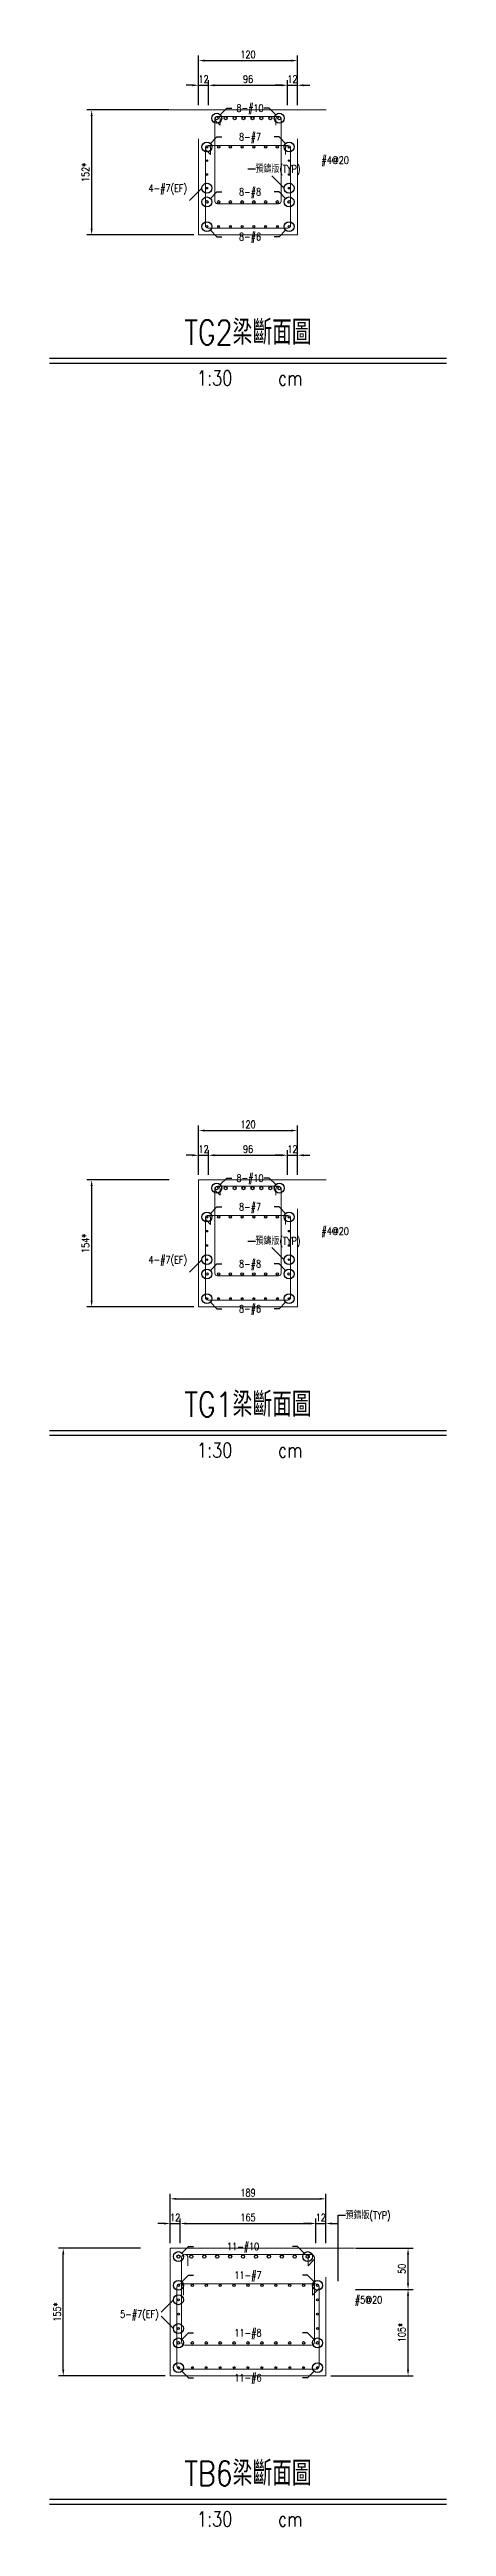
# Model space of a CAD drawing. Extents: x -4754 to 4976, y -19960 to 3841.
# Drawn here: x 4493 to 4976, y -7981 to -4971 of the extents above; entities that cross this region are included whole.
import ezdxf
from ezdxf.enums import TextEntityAlignment as Align

# ---------------------------------------------------------------- set-up
doc = ezdxf.new("R2010")
doc.units = 0
doc.header["$LTSCALE"] = 3
doc.layers.get('0').update_dxf_attribs({"linetype": 'CONTINUOUS'})
doc.layers.add('HB_0', color=7, linetype='CONTINUOUS', transparency=0.5)
for name, color, linetype in [('HB_DIM', 1, 'CONTINUOUS'), ('HB_TXT_CTEXT', 2, 'CONTINUOUS'), ('鋼筋', 3, 'CONTINUOUS')]:
    doc.layers.add(name, color=color, linetype=linetype)
doc.styles.get("Standard").update_dxf_attribs({"font": 'ROMANS.shx', "width": 0.8, "bigfont": 'chineset.shx'})
doc.dimstyles.new('30', dxfattribs={"dimscale": 3, "dimtxt": 3, "dimasz": 2.5, "dimexe": 2, "dimexo": 2, "dimgap": 1, "dimtad": 1, "dimdsep": 46, "dimtxsty": 'Standard', "dimcen": 0, "dimclrd": 256, "dimclre": 256, "dimclrt": 2, "dimadec": 0, "dimazin": 0, "dimtfac": 1, "dimtix": 1, "dimtmove": 2, "dimatfit": 3, "dimfxl": 1, "dimtolj": 1, "dimtzin": 0, "dimarcsym": 0})

msp = doc.modelspace()

# ---------------------------------------------------------------- texts
at = {"layer": 'HB_TXT_CTEXT', "linetype": 'Continuous', "width": 0.8}
for s, p in [(' 8-#10', (4734.573, -5042.559, -328.51)), (' 8-#7', (4734.573, -5077.559, -329.23)), (' 8-#8', (4734.573, -5144.287, -334.11)), (' 8-#6', (4734.573, -5198.772, -330.315)), (' 8-#10', (4734.573, -6342.559, -328.51)), (' 8-#7', (4734.573, -6377.559, -329.23)), (' 8-#8', (4734.573, -6446.804, -334.11)), (' 8-#6', (4734.573, -6501.289, -330.315)), ('11-#10', (4728.573, -7640.649, 379.556)), ('11-#7', (4734.573, -7675.646, 379.671)), ('11-#8', (4734.573, -7745.576, 384.859)), ('11-#6', (4734.573, -7800.091, 381.226))]:
    msp.add_text(s, height=9, dxfattribs=at).set_placement(p, align=Align.MIDDLE_CENTER)
for s, p in [('預鑄版(TYP)', (4743.573, -5116.53, -349)), ('#4@20', (4823.818, -5105.666, -162.54)), ('#4@20', (4823.818, -6406.924, -162.54)), ('預鑄版(TYP)', (4743.573, -6419.047, -349)), ('預鑄版(TYP)', (4853.073, -7602.788, 399.995)), ('#5@20', (4864.478, -7705.455, 372.71))]:
    msp.add_text(s, height=9, dxfattribs=at).set_placement(p, align=Align.MIDDLE_LEFT)
for s, p in [(' 4-#7(EF)', (4660.573, -5139.848, -327)), (' 4-#7(EF)', (4660.573, -6441.735, -327)), (' 5-#7(EF)', (4626.073, -7722.884, 377.53))]:
    msp.add_text(s, height=9, dxfattribs=at).set_placement(p, align=Align.MIDDLE_RIGHT)

# ---------------------------------------------------------------- blocks, each defined once
blk = doc.blocks.new('title_beam')
at = {"color": 3, "linetype": 'Continuous'}
blk.add_line((-241.2, 0), (241.2, 0), dxfattribs=at)
at = {"color": 1, "linetype": 'Continuous'}
blk.add_line((-241.2, -6), (241.2, -6), dxfattribs=at)
at = {"color": 3, "linetype": 'Continuous', "width": 0.8}
blk.add_attdef('TITLE', text='', height=30, dxfattribs=at).set_placement((0, 33), align=Align.MIDDLE)
at = {"linetype": 'Continuous', "width": 0.8}
blk.add_attdef('SCALE', text='', height=18, dxfattribs=at).set_placement((-40.6, -24), align=Align.MIDDLE)
blk.add_attdef('CM', (36.5, -33), '', height=18, dxfattribs=at)
blk = doc.blocks.new('C')
at = {"color": 3, "linetype": 'Continuous'}
blk.add_circle((0, 0), 1.2, dxfattribs=at)
blk = doc.blocks.new('*D551')
at = {"layer": 'HB_DIM', "linetype": 'Continuous', "lineweight": -2}
for p, q in [((4604.1, -7642.8), (4504.1, -7642.8)), ((4510.1, -7790.3), (4510.1, -7650.3)), ((4634.1, -7797.8), (4504.1, -7797.8))]:
    blk.add_line(p, q, dxfattribs=at)
at = {"layer": 'HB_DIM'}
for points in [[(4511.3, -7650.3), (4508.8, -7650.3), (4510.1, -7642.8)], [(4508.8, -7790.3), (4511.3, -7790.3), (4510.1, -7797.8)]]:
    blk.add_solid(points, dxfattribs=at)
at = {"layer": 'HB_DIM', "color": 2, "linetype": 'Continuous', "insert": (4502.6, -7720.3), "char_height": 9, "attachment_point": 5, "rotation": 90}
blk.add_mtext('\\A1;155*', dxfattribs=at)
blk = doc.blocks.new('*D552')
at = {"layer": 'HB_DIM', "linetype": 'Continuous', "lineweight": -2}
for p, q in [((4865.1, -7692.8), (4935.1, -7692.8)), ((4929.1, -7790.3), (4929.1, -7700.3)), ((4835.1, -7797.8), (4935.1, -7797.8))]:
    blk.add_line(p, q, dxfattribs=at)
at = {"layer": 'HB_DIM'}
for points in [[(4930.3, -7700.3), (4927.8, -7700.3), (4929.1, -7692.8)], [(4927.8, -7790.3), (4930.3, -7790.3), (4929.1, -7797.8)]]:
    blk.add_solid(points, dxfattribs=at)
at = {"layer": 'HB_DIM', "color": 2, "linetype": 'Continuous', "insert": (4921.6, -7745.3), "char_height": 9, "attachment_point": 5, "rotation": 90}
blk.add_mtext('\\A1;105*', dxfattribs=at)
blk = doc.blocks.new('*D553')
at = {"layer": 'HB_DIM', "linetype": 'Continuous', "lineweight": -2}
for p, q in [((4865.1, -7642.8), (4935.1, -7642.8)), ((4929.1, -7685.3), (4929.1, -7650.3)), ((4865.1, -7692.8), (4935.1, -7692.8))]:
    blk.add_line(p, q, dxfattribs=at)
at = {"layer": 'HB_DIM'}
for points in [[(4930.3, -7650.3), (4927.8, -7650.3), (4929.1, -7642.8)], [(4927.8, -7685.3), (4930.3, -7685.3), (4929.1, -7692.8)]]:
    blk.add_solid(points, dxfattribs=at)
at = {"layer": 'HB_DIM', "color": 2, "linetype": 'Continuous', "insert": (4921.6, -7667.8), "char_height": 9, "attachment_point": 5, "rotation": 90}
blk.add_mtext('\\A1;50', dxfattribs=at)
blk = doc.blocks.new('*D554')
at = {"layer": 'HB_DIM', "linetype": 'Continuous', "lineweight": -2}
for p, q in [((4640.1, -7636.8), (4640.1, -7576.8)), ((4647.6, -7582.8), (4821.6, -7582.8)), ((4829.1, -7636.8), (4829.1, -7576.8))]:
    blk.add_line(p, q, dxfattribs=at)
at = {"layer": 'HB_DIM'}
for points in [[(4647.6, -7581.5), (4647.6, -7584), (4640.1, -7582.8)], [(4821.6, -7584), (4821.6, -7581.5), (4829.1, -7582.8)]]:
    blk.add_solid(points, dxfattribs=at)
at = {"layer": 'HB_DIM', "color": 2, "linetype": 'Continuous', "insert": (4734.6, -7575.3), "char_height": 9, "attachment_point": 5, "rotation": 0}
blk.add_mtext('\\A1;189', dxfattribs=at)
blk = doc.blocks.new('*D555')
at = {"layer": 'HB_DIM', "linetype": 'Continuous', "lineweight": -2}
for p, q in [((4632.6, -7612.8), (4625.1, -7612.8)), ((4640.1, -7636.8), (4640.1, -7606.8)), ((4640.1, -7612.8), (4652.1, -7612.8)), ((4652.1, -7636.8), (4652.1, -7606.8)), ((4659.6, -7612.8), (4667.1, -7612.8))]:
    blk.add_line(p, q, dxfattribs=at)
at = {"layer": 'HB_DIM'}
for points in [[(4632.6, -7614), (4632.6, -7611.5), (4640.1, -7612.8)], [(4659.6, -7611.5), (4659.6, -7614), (4652.1, -7612.8)]]:
    blk.add_solid(points, dxfattribs=at)
at = {"layer": 'HB_DIM', "color": 2, "linetype": 'Continuous', "insert": (4646.1, -7605.3), "char_height": 9, "attachment_point": 5, "rotation": 0}
blk.add_mtext('\\A1;12', dxfattribs=at)
blk = doc.blocks.new('*D556')
at = {"layer": 'HB_DIM', "linetype": 'Continuous', "lineweight": -2}
for p, q in [((4652.1, -7636.8), (4652.1, -7606.8)), ((4659.6, -7612.8), (4809.6, -7612.8)), ((4817.1, -7636.8), (4817.1, -7606.8))]:
    blk.add_line(p, q, dxfattribs=at)
at = {"layer": 'HB_DIM'}
for points in [[(4659.6, -7611.5), (4659.6, -7614), (4652.1, -7612.8)], [(4809.6, -7614), (4809.6, -7611.5), (4817.1, -7612.8)]]:
    blk.add_solid(points, dxfattribs=at)
at = {"layer": 'HB_DIM', "color": 2, "linetype": 'Continuous', "insert": (4734.6, -7605.3), "char_height": 9, "attachment_point": 5, "rotation": 0}
blk.add_mtext('\\A1;165', dxfattribs=at)
blk = doc.blocks.new('*D557')
at = {"layer": 'HB_DIM', "linetype": 'Continuous', "lineweight": -2}
for p, q in [((4809.6, -7612.8), (4802.1, -7612.8)), ((4817.1, -7636.8), (4817.1, -7606.8)), ((4817.1, -7612.8), (4829.1, -7612.8)), ((4829.1, -7636.8), (4829.1, -7606.8)), ((4836.6, -7612.8), (4844.1, -7612.8))]:
    blk.add_line(p, q, dxfattribs=at)
at = {"layer": 'HB_DIM'}
for points in [[(4809.6, -7614), (4809.6, -7611.5), (4817.1, -7612.8)], [(4836.6, -7611.5), (4836.6, -7614), (4829.1, -7612.8)]]:
    blk.add_solid(points, dxfattribs=at)
at = {"layer": 'HB_DIM', "color": 2, "linetype": 'Continuous', "insert": (4823.1, -7605.3), "char_height": 9, "attachment_point": 5, "rotation": 0}
blk.add_mtext('\\A1;12', dxfattribs=at)
blk = doc.blocks.new('C_Red')
at = {"color": 1, "linetype": 'Continuous'}
blk.add_circle((0, 0), 1.2, dxfattribs=at)
blk = doc.blocks.new('*D546')
at = {"layer": 'HB_DIM', "linetype": 'Continuous', "lineweight": -2}
for p, q in [((4638.6, -6344.8), (4538.6, -6344.8)), ((4544.6, -6491.5), (4544.6, -6352.3)), ((4668.6, -6499), (4538.6, -6499))]:
    blk.add_line(p, q, dxfattribs=at)
at = {"layer": 'HB_DIM'}
for points in [[(4545.8, -6352.3), (4543.3, -6352.3), (4544.6, -6344.8)], [(4543.3, -6491.5), (4545.8, -6491.5), (4544.6, -6499)]]:
    blk.add_solid(points, dxfattribs=at)
at = {"layer": 'HB_DIM', "color": 2, "linetype": 'Continuous', "insert": (4537.1, -6421.9), "char_height": 9, "attachment_point": 5, "rotation": 90}
blk.add_mtext('\\A1;154*', dxfattribs=at)
blk = doc.blocks.new('*D547')
at = {"layer": 'HB_DIM', "linetype": 'Continuous', "lineweight": -2}
for p, q in [((4674.6, -6338.8), (4674.6, -6278.8)), ((4682.1, -6284.8), (4787.1, -6284.8)), ((4794.6, -6338.8), (4794.6, -6278.8))]:
    blk.add_line(p, q, dxfattribs=at)
at = {"layer": 'HB_DIM'}
for points in [[(4682.1, -6283.6), (4682.1, -6286.1), (4674.6, -6284.8)], [(4787.1, -6286.1), (4787.1, -6283.6), (4794.6, -6284.8)]]:
    blk.add_solid(points, dxfattribs=at)
at = {"layer": 'HB_DIM', "color": 2, "linetype": 'Continuous', "insert": (4734.6, -6277.3), "char_height": 9, "attachment_point": 5, "rotation": 0}
blk.add_mtext('\\A1;120', dxfattribs=at)
blk = doc.blocks.new('*D548')
at = {"layer": 'HB_DIM', "linetype": 'Continuous', "lineweight": -2}
for p, q in [((4667.1, -6314.8), (4659.6, -6314.8)), ((4674.6, -6338.8), (4674.6, -6308.8)), ((4674.6, -6314.8), (4686.6, -6314.8)), ((4686.6, -6338.8), (4686.6, -6308.8)), ((4694.1, -6314.8), (4701.6, -6314.8))]:
    blk.add_line(p, q, dxfattribs=at)
at = {"layer": 'HB_DIM'}
for points in [[(4667.1, -6316.1), (4667.1, -6313.6), (4674.6, -6314.8)], [(4694.1, -6313.6), (4694.1, -6316.1), (4686.6, -6314.8)]]:
    blk.add_solid(points, dxfattribs=at)
at = {"layer": 'HB_DIM', "color": 2, "linetype": 'Continuous', "insert": (4680.6, -6307.3), "char_height": 9, "attachment_point": 5, "rotation": 0}
blk.add_mtext('\\A1;12', dxfattribs=at)
blk = doc.blocks.new('*D549')
at = {"layer": 'HB_DIM', "linetype": 'Continuous', "lineweight": -2}
for p, q in [((4686.6, -6338.8), (4686.6, -6308.8)), ((4694.1, -6314.8), (4775.1, -6314.8)), ((4782.6, -6338.8), (4782.6, -6308.8))]:
    blk.add_line(p, q, dxfattribs=at)
at = {"layer": 'HB_DIM'}
for points in [[(4694.1, -6313.6), (4694.1, -6316.1), (4686.6, -6314.8)], [(4775.1, -6316.1), (4775.1, -6313.6), (4782.6, -6314.8)]]:
    blk.add_solid(points, dxfattribs=at)
at = {"layer": 'HB_DIM', "color": 2, "linetype": 'Continuous', "insert": (4734.6, -6307.3), "char_height": 9, "attachment_point": 5, "rotation": 0}
blk.add_mtext('\\A1;96', dxfattribs=at)
blk = doc.blocks.new('*D550')
at = {"layer": 'HB_DIM', "linetype": 'Continuous', "lineweight": -2}
for p, q in [((4775.1, -6314.8), (4767.6, -6314.8)), ((4782.6, -6338.8), (4782.6, -6308.8)), ((4782.6, -6314.8), (4794.6, -6314.8)), ((4794.6, -6338.8), (4794.6, -6308.8)), ((4802.1, -6314.8), (4809.6, -6314.8))]:
    blk.add_line(p, q, dxfattribs=at)
at = {"layer": 'HB_DIM'}
for points in [[(4775.1, -6316.1), (4775.1, -6313.6), (4782.6, -6314.8)], [(4802.1, -6313.6), (4802.1, -6316.1), (4794.6, -6314.8)]]:
    blk.add_solid(points, dxfattribs=at)
at = {"layer": 'HB_DIM', "color": 2, "linetype": 'Continuous', "insert": (4788.6, -6307.3), "char_height": 9, "attachment_point": 5, "rotation": 0}
blk.add_mtext('\\A1;12', dxfattribs=at)
blk = doc.blocks.new('*D541')
at = {"layer": 'HB_DIM', "linetype": 'Continuous', "lineweight": -2}
for p, q in [((4638.6, -5044.8), (4538.6, -5044.8)), ((4544.6, -5189), (4544.6, -5052.3)), ((4668.6, -5196.5), (4538.6, -5196.5))]:
    blk.add_line(p, q, dxfattribs=at)
at = {"layer": 'HB_DIM'}
for points in [[(4545.8, -5052.3), (4543.3, -5052.3), (4544.6, -5044.8)], [(4543.3, -5189), (4545.8, -5189), (4544.6, -5196.5)]]:
    blk.add_solid(points, dxfattribs=at)
at = {"layer": 'HB_DIM', "color": 2, "linetype": 'Continuous', "insert": (4537.1, -5120.7), "char_height": 9, "attachment_point": 5, "rotation": 90}
blk.add_mtext('\\A1;152*', dxfattribs=at)
blk = doc.blocks.new('*D542')
at = {"layer": 'HB_DIM', "linetype": 'Continuous', "lineweight": -2}
for p, q in [((4674.6, -5038.8), (4674.6, -4978.8)), ((4682.1, -4984.8), (4787.1, -4984.8)), ((4794.6, -5038.8), (4794.6, -4978.8))]:
    blk.add_line(p, q, dxfattribs=at)
at = {"layer": 'HB_DIM'}
for points in [[(4682.1, -4983.6), (4682.1, -4986.1), (4674.6, -4984.8)], [(4787.1, -4986.1), (4787.1, -4983.6), (4794.6, -4984.8)]]:
    blk.add_solid(points, dxfattribs=at)
at = {"layer": 'HB_DIM', "color": 2, "linetype": 'Continuous', "insert": (4734.6, -4977.3), "char_height": 9, "attachment_point": 5, "rotation": 0}
blk.add_mtext('\\A1;120', dxfattribs=at)
blk = doc.blocks.new('*D543')
at = {"layer": 'HB_DIM', "linetype": 'Continuous', "lineweight": -2}
for p, q in [((4667.1, -5014.8), (4659.6, -5014.8)), ((4674.6, -5038.8), (4674.6, -5008.8)), ((4674.6, -5014.8), (4686.6, -5014.8)), ((4686.6, -5038.8), (4686.6, -5008.8)), ((4694.1, -5014.8), (4701.6, -5014.8))]:
    blk.add_line(p, q, dxfattribs=at)
at = {"layer": 'HB_DIM'}
for points in [[(4667.1, -5016.1), (4667.1, -5013.6), (4674.6, -5014.8)], [(4694.1, -5013.6), (4694.1, -5016.1), (4686.6, -5014.8)]]:
    blk.add_solid(points, dxfattribs=at)
at = {"layer": 'HB_DIM', "color": 2, "linetype": 'Continuous', "insert": (4680.6, -5007.3), "char_height": 9, "attachment_point": 5, "rotation": 0}
blk.add_mtext('\\A1;12', dxfattribs=at)
blk = doc.blocks.new('*D544')
at = {"layer": 'HB_DIM', "linetype": 'Continuous', "lineweight": -2}
for p, q in [((4686.6, -5038.8), (4686.6, -5008.8)), ((4694.1, -5014.8), (4775.1, -5014.8)), ((4782.6, -5038.8), (4782.6, -5008.8))]:
    blk.add_line(p, q, dxfattribs=at)
at = {"layer": 'HB_DIM'}
for points in [[(4694.1, -5013.6), (4694.1, -5016.1), (4686.6, -5014.8)], [(4775.1, -5016.1), (4775.1, -5013.6), (4782.6, -5014.8)]]:
    blk.add_solid(points, dxfattribs=at)
at = {"layer": 'HB_DIM', "color": 2, "linetype": 'Continuous', "insert": (4734.6, -5007.3), "char_height": 9, "attachment_point": 5, "rotation": 0}
blk.add_mtext('\\A1;96', dxfattribs=at)
blk = doc.blocks.new('*D545')
at = {"layer": 'HB_DIM', "linetype": 'Continuous', "lineweight": -2}
for p, q in [((4775.1, -5014.8), (4767.6, -5014.8)), ((4782.6, -5038.8), (4782.6, -5008.8)), ((4782.6, -5014.8), (4794.6, -5014.8)), ((4794.6, -5038.8), (4794.6, -5008.8)), ((4802.1, -5014.8), (4809.6, -5014.8))]:
    blk.add_line(p, q, dxfattribs=at)
at = {"layer": 'HB_DIM'}
for points in [[(4775.1, -5016.1), (4775.1, -5013.6), (4782.6, -5014.8)], [(4802.1, -5013.6), (4802.1, -5016.1), (4794.6, -5014.8)]]:
    blk.add_solid(points, dxfattribs=at)
at = {"layer": 'HB_DIM', "color": 2, "linetype": 'Continuous', "insert": (4788.6, -5007.3), "char_height": 9, "attachment_point": 5, "rotation": 0}
blk.add_mtext('\\A1;12', dxfattribs=at)

# ---------------------------------------------------------------- dimensions: what is measured, and where the dimension line sits
at = {"layer": 'HB_DIM', "linetype": 'Continuous'}
for base, p1, p2, angle, override, picture, middle in [((4794.573, -4984.802), (4674.573, -5044.802, -349), (4794.573, -5044.802, -349), 0, {"dimdec": 0, "dimpost": '<>'}, '*D542', (4734.573, -4977.302)), ((4686.573, -5014.802), (4674.573, -5044.802, -349), (4686.573, -5044.802, -349), 0, {"dimdec": 0, "dimpost": '<>'}, '*D543', (4680.573, -5007.302)), ((4782.573, -5014.802), (4686.573, -5044.802, -349), (4782.573, -5044.802, -349), 0, {"dimdec": 0, "dimpost": '<>'}, '*D544', (4734.573, -5007.302)), ((4794.573, -5014.802), (4782.573, -5044.802, -349), (4794.573, -5044.802, -349), 0, {"dimdec": 0, "dimpost": '<>'}, '*D545', (4788.573, -5007.302)), ((4794.573, -6284.802), (4674.573, -6344.802, -349), (4794.573, -6344.802, -349), 0, {"dimdec": 0, "dimpost": '<>'}, '*D547', (4734.573, -6277.302)), ((4686.573, -6314.802), (4674.573, -6344.802, -349), (4686.573, -6344.802, -349), 0, {"dimdec": 0, "dimpost": '<>'}, '*D548', (4680.573, -6307.302)), ((4782.573, -6314.802), (4686.573, -6344.802, -349), (4782.573, -6344.802, -349), 0, {"dimdec": 0, "dimpost": '<>'}, '*D549', (4734.573, -6307.302)), ((4794.573, -6314.802), (4782.573, -6344.802, -349), (4794.573, -6344.802, -349), 0, {"dimdec": 0, "dimpost": '<>'}, '*D550', (4788.573, -6307.302)), ((4829.073, -7582.788), (4640.073, -7642.788, 399.995), (4829.073, -7642.788, 399.995), 0, {"dimdec": 0, "dimpost": '<>'}, '*D554', (4734.573, -7575.288)), ((4652.073, -7612.788), (4640.073, -7642.788, 399.995), (4652.073, -7642.788, 399.995), 0, {"dimdec": 0, "dimpost": '<>'}, '*D555', (4646.073, -7605.288)), ((4817.073, -7612.788), (4652.073, -7642.788, 399.995), (4817.073, -7642.788, 399.995), 0, {"dimdec": 0, "dimpost": '<>'}, '*D556', (4734.573, -7605.288)), ((4829.073, -7612.788), (4817.073, -7642.788, 399.995), (4829.073, -7642.788, 399.995), 0, {"dimdec": 0, "dimpost": '<>'}, '*D557', (4823.073, -7605.288)), ((4929.073, -7642.788), (4859.073, -7692.788, 399.995), (4859.073, -7642.788, 399.995), 90, {"dimtad": 4, "dimdec": 0, "dimpost": '<>'}, '*D553', (4921.573, -7667.788))]:
    dim = msp.add_linear_dim(base=base, p1=p1, p2=p2, angle=angle, dimstyle='30', override=override, dxfattribs=at)
    dim.commit()
    dim.dimension.update_dxf_attribs({"geometry": picture, "text_midpoint": middle})
for base, p1, p2, picture, middle in [((4544.573, -5044.802), (4674.573, -5196.53, -349), (4644.573, -5044.802, -349), '*D541', (4537.073, -5120.666)), ((4544.573, -6344.802), (4674.573, -6499.047, -349), (4644.573, -6344.802, -349), '*D546', (4537.073, -6421.924)), ((4510.073, -7642.788), (4640.073, -7797.788, 399.995), (4610.073, -7642.788, 399.995), '*D551', (4502.573, -7720.288)), ((4929.073, -7692.788), (4829.073, -7797.788, 399.995), (4859.073, -7692.788, 399.995), '*D552', (4921.573, -7745.288))]:
    dim = msp.add_linear_dim(base=base, p1=p1, p2=p2, angle=90, text='<>*', dimstyle='30', override={"dimtad": 4, "dimdec": 0, "dimpost": '<>'}, dxfattribs=at)
    dim.commit()
    dim.dimension.update_dxf_attribs({"geometry": picture, "text_midpoint": middle})

# ---------------------------------------------------------------- linework, layer by layer
at = {"layer": 'HB_0', "lineweight": 5}
for p, q in [((4829.573, -5044.802, -349), (4639.573, -5044.802, -349)), ((4829.573, -6344.802, -349), (4674.573, -6344.802, -349)), ((4640.073, -7642.788, 399.995), (4864.073, -7642.788, 399.995))]:
    msp.add_line(p, q, dxfattribs=at)
for points in [[(4794.573, -5079.802, -349), (4794.573, -5196.53, -349), (4674.573, -5196.53, -349), (4674.573, -5079.802, -349)], [(4794.573, -6379.802, -349), (4794.573, -6499.047, -349), (4674.573, -6499.047, -349), (4674.573, -6344.802, -349)], [(4640.073, -7642.788, 399.995), (4640.073, -7797.788, 399.995), (4829.073, -7797.788, 399.995), (4829.073, -7677.788, 399.995)]]:
    msp.add_polyline3d(points, dxfattribs=at)
at = {"layer": 'HB_DIM', "color": 1, "linetype": 'Continuous'}
for points in [[(4700.816, -5050.559), (4708.816, -5042.559), (4714.816, -5042.559)], [(4768.331, -5050.559), (4760.331, -5042.559), (4754.331, -5042.559)], [(4688.816, -5085.559), (4696.816, -5077.559), (4702.816, -5077.559)], [(4780.331, -5085.559), (4772.331, -5077.559), (4766.331, -5077.559)], [(4678.573, -5139.848), (4663.573, -5154.848)], [(4688.816, -5152.287), (4696.816, -5144.287), (4702.816, -5144.287)], [(4734.573, -5116.53), (4743.573, -5116.53)], [(4778.573, -5139.848), (4763.573, -5124.848)], [(4780.331, -5152.287), (4772.331, -5144.287), (4766.331, -5144.287)], [(4688.816, -5190.772), (4696.816, -5198.772), (4702.816, -5198.772)], [(4780.331, -5190.772), (4772.331, -5198.772), (4766.331, -5198.772)], [(4700.816, -6350.559), (4708.816, -6342.559), (4714.816, -6342.559)], [(4768.331, -6350.559), (4760.331, -6342.559), (4754.331, -6342.559)], [(4688.816, -6385.559), (4696.816, -6377.559), (4702.816, -6377.559)], [(4780.331, -6385.559), (4772.331, -6377.559), (4766.331, -6377.559)], [(4734.573, -6419.047), (4743.573, -6419.047)], [(4778.573, -6441.735), (4763.573, -6426.735)], [(4678.573, -6441.735), (4663.573, -6456.735)], [(4688.816, -6454.804), (4696.816, -6446.804), (4702.816, -6446.804)], [(4780.331, -6454.804), (4772.331, -6446.804), (4766.331, -6446.804)], [(4688.816, -6493.289), (4696.816, -6501.289), (4702.816, -6501.289)], [(4780.331, -6493.289), (4772.331, -6501.289), (4766.331, -6501.289)], [(4844.073, -7682.788), (4844.073, -7602.788), (4853.073, -7602.788)], [(4654.316, -7648.649), (4662.316, -7640.649), (4668.316, -7640.649)], [(4802.831, -7648.649), (4794.831, -7640.649), (4788.831, -7640.649)], [(4654.316, -7683.646), (4662.316, -7675.646), (4668.316, -7675.646)], [(4814.831, -7683.646), (4806.831, -7675.646), (4800.831, -7675.646)], [(4644.073, -7705.392), (4629.073, -7720.392)], [(4644.073, -7740.376), (4629.073, -7725.376)], [(4654.316, -7753.576), (4662.316, -7745.576), (4668.316, -7745.576)], [(4814.831, -7753.576), (4806.831, -7745.576), (4800.831, -7745.576)], [(4654.316, -7792.091), (4662.316, -7800.091), (4668.316, -7800.091)], [(4814.831, -7792.091), (4806.831, -7800.091), (4800.831, -7800.091)]]:
    msp.add_lwpolyline(points, dxfattribs=at)
for points in [[(4774.818, -5105.666, 0, 1.25, 0), (4781.818, -5105.666, 0, 0, 0), (4814.818, -5105.666, 0, 0, 0), (4823.818, -5105.666, 0, 0, 0)], [(4786.318, -5105.666, 0, 1.25, 0), (4793.318, -5105.666, 0, 0, 0), (4814.818, -5105.666, 0, 0, 0), (4823.818, -5105.666, 0, 0, 0)], [(4774.818, -6406.924, 0, 1.25, 0), (4781.818, -6406.924, 0, 0, 0), (4814.818, -6406.924, 0, 0, 0), (4823.818, -6406.924, 0, 0, 0)], [(4786.318, -6406.924, 0, 1.25, 0), (4793.318, -6406.924, 0, 0, 0), (4814.818, -6406.924, 0, 0, 0), (4823.818, -6406.924, 0, 0, 0)], [(4815.478, -7705.455, 0, 1.25, 0), (4822.478, -7705.455, 0, 0, 0), (4855.478, -7705.455, 0, 0, 0), (4864.478, -7705.455, 0, 0, 0)], [(4820.978, -7705.455, 0, 1.25, 0), (4827.978, -7705.455, 0, 0, 0), (4855.478, -7705.455, 0, 0, 0), (4864.478, -7705.455, 0, 0, 0)]]:
    msp.add_lwpolyline(points, format="xyseb", dxfattribs=at)
at = {"layer": '鋼筋', "lineweight": 5}
for p, q in [((4694.328, -5055.732, -162.54), (4694.328, -5155.6, -162.54)), ((4697.503, -5052.557, -163.81), (4771.643, -5052.557, -163.81)), ((4700.678, -5063.352, -162.54), (4700.678, -5055.732, -162.54)), ((4768.468, -5055.732, -162.54), (4768.468, -5063.352, -162.54)), ((4774.818, -5055.732, -163.81), (4774.818, -5063.352, -163.81)), ((4774.818, -5155.6, -162.54), (4774.818, -5055.732, -162.54)), ((4700.646, -5063.365, -163.81), (4695.258, -5057.977, -163.81)), ((4682.828, -5091.232, -160), (4682.828, -5185.1, -160)), ((4689.146, -5098.865, -161.27), (4683.758, -5093.477, -161.27)), ((4686.003, -5088.057, -161.27), (4783.143, -5088.057, -161.27)), ((4689.178, -5098.852, -160), (4689.178, -5091.232, -160)), ((4779.968, -5091.232, -160), (4779.968, -5098.852, -160)), ((4786.318, -5091.232, -161.27), (4786.318, -5098.852, -161.27)), ((4786.318, -5185.1, -160), (4786.318, -5091.232, -160)), ((4697.503, -5158.775, -162.54), (4771.643, -5158.775, -162.54)), ((4686.003, -5188.275, -160), (4783.143, -5188.275, -160)), ((4694.328, -6355.732, -162.54), (4694.328, -6458.117, -162.54)), ((4700.646, -6363.365, -163.81), (4695.258, -6357.977, -163.81)), ((4697.503, -6352.557, -163.81), (4771.643, -6352.557, -163.81)), ((4700.678, -6363.352, -162.54), (4700.678, -6355.732, -162.54)), ((4768.468, -6355.732, -162.54), (4768.468, -6363.352, -162.54)), ((4774.818, -6355.732, -163.81), (4774.818, -6363.352, -163.81)), ((4774.818, -6458.117, -162.54), (4774.818, -6355.732, -162.54)), ((4682.828, -6391.232, -160), (4682.828, -6487.617, -160)), ((4689.146, -6398.865, -161.27), (4683.758, -6393.477, -161.27)), ((4686.003, -6388.057, -161.27), (4783.143, -6388.057, -161.27)), ((4689.178, -6398.852, -160), (4689.178, -6391.232, -160)), ((4779.968, -6391.232, -160), (4779.968, -6398.852, -160)), ((4786.318, -6391.232, -161.27), (4786.318, -6398.852, -161.27)), ((4786.318, -6487.617, -160), (4786.318, -6391.232, -160)), ((4697.503, -6461.292, -162.54), (4771.643, -6461.292, -162.54)), ((4686.003, -6490.792, -160), (4783.143, -6490.792, -160)), ((4653.668, -7654.517, 374.043), (4653.668, -7664.057, 374.091)), ((4653.668, -7756.384, 372.966), (4653.668, -7654.525, 372.453)), ((4811.503, -7650.542, 374.023), (4657.643, -7650.542, 374.023)), ((4661.618, -7654.525, 372.453), (4661.618, -7664.065, 372.501)), ((4807.528, -7664.065, 372.501), (4807.528, -7654.525, 372.453)), ((4807.568, -7664.073, 374.092), (4814.314, -7657.328, 374.058)), ((4815.478, -7654.525, 372.453), (4815.478, -7756.384, 372.966)), ((4648.168, -7690.064, 371.042), (4648.168, -7699.604, 371.09)), ((4648.168, -7785.93, 369.935), (4648.168, -7690.072, 369.452)), ((4817.003, -7686.089, 371.022), (4652.143, -7686.089, 371.022)), ((4656.118, -7690.072, 369.452), (4656.118, -7699.612, 369.5)), ((4813.028, -7699.612, 369.5), (4813.028, -7690.072, 369.452)), ((4813.068, -7699.621, 371.09), (4819.814, -7692.875, 371.056)), ((4820.978, -7690.072, 369.452), (4820.978, -7785.93, 369.935)), ((4811.503, -7760.359, 372.986), (4657.643, -7760.359, 372.986)), ((4817.003, -7789.905, 369.955), (4652.143, -7789.905, 369.955))]:
    msp.add_line(p, q, dxfattribs=at)
at = {"layer": '鋼筋', "lineweight": 5, "extrusion": (0, -1.22465e-16, -1)}
for centre in [(-4697.503, -5055.732, 163.81), (-4697.503, -6355.732, 163.81)]:
    msp.add_arc(centre, 3.175, 315, 90, dxfattribs=at)
at = {"layer": '鋼筋', "lineweight": 5}
for centre, start, end in [((4697.503, -5055.732, -162.54), 0, 180), ((4771.643, -5055.732, -162.54), 0, 180), ((4686.003, -5091.232, -160), 0, 180), ((4783.143, -5091.232, -160), 0, 180), ((4697.503, -5155.6, -162.54), 180, 270), ((4771.643, -5155.6, -162.54), 270, 0), ((4686.003, -5185.1, -160), 180, 270), ((4783.143, -5185.1, -160), 270, 0), ((4697.503, -6355.732, -162.54), 0, 180), ((4771.643, -6355.732, -162.54), 0, 180), ((4686.003, -6391.232, -160), 0, 180), ((4783.143, -6391.232, -160), 0, 180), ((4697.503, -6458.117, -162.54), 180, 270), ((4771.643, -6458.117, -162.54), 270, 0), ((4686.003, -6487.617, -160), 180, 270), ((4783.143, -6487.617, -160), 270, 0)]:
    msp.add_arc(centre, 3.175, start, end, dxfattribs=at)
at = {"layer": '鋼筋', "lineweight": 5, "extrusion": (1.69026e-32, -1.22465e-16, -1)}
for centre in [(-4771.643, -5055.732, 163.81), (-4771.643, -6355.732, 163.81)]:
    msp.add_arc(centre, 3.175, 90, 180, dxfattribs=at)
at = {"layer": '鋼筋', "lineweight": 5, "extrusion": (-3.69779e-32, -1.22465e-16, -1)}
for centre in [(-4686.003, -5091.232, 161.27), (-4686.003, -6391.232, 161.27)]:
    msp.add_arc(centre, 3.175, 315, 90, dxfattribs=at)
at = {"layer": '鋼筋', "lineweight": 5, "extrusion": (-2.99908e-32, -1.22465e-16, -1)}
for centre in [(-4783.143, -5091.232, 161.27), (-4783.143, -6391.232, 161.27)]:
    msp.add_arc(centre, 3.175, 90, 180, dxfattribs=at)
at = {"layer": '鋼筋', "lineweight": 5, "extrusion": (1.23285e-18, 0.005033, 0.999987)}
for centre in [(4657.643, -7656.303, 335.51), (4652.143, -7691.835, 332.33)]:
    msp.add_arc(centre, 3.975, 90, 180, dxfattribs=at)
at = {"layer": '鋼筋', "lineweight": 5, "extrusion": (-1.23285e-18, -0.005033, -0.999987)}
for centre, start, end in [((-4657.643, -7656.303, -333.92), 0, 180), ((-4811.503, -7656.303, -333.92), 0, 180), ((-4652.143, -7691.835, -330.74), 0, 180), ((-4817.003, -7691.835, -330.74), 0, 180), ((-4657.643, -7758.163, -333.92), 270, 0), ((-4811.503, -7758.163, -333.92), 180, 270), ((-4652.143, -7787.693, -330.74), 270, 0), ((-4817.003, -7787.693, -330.74), 180, 270)]:
    msp.add_arc(centre, 3.975, start, end, dxfattribs=at)
at = {"layer": '鋼筋', "lineweight": 5, "extrusion": (1.73472e-18, 0.005033, 0.999987)}
for centre in [(4811.503, -7656.303, 335.51), (4817.003, -7691.835, 332.33)]:
    msp.add_arc(centre, 3.975, 315, 90, dxfattribs=at)

# ---------------------------------------------------------------- block references
at = {"layer": 'HB_DIM', "linetype": 'Continuous', "xscale": 5, "yscale": 5, "zscale": 5}
for p in [(4696.573, -5054.802, -328.51), (4772.573, -5054.802, -328.51), (4684.573, -5089.802, -329.23), (4784.573, -5089.802, -329.23), (4684.573, -5139.848, -327), (4784.573, -5139.848, -327), (4684.573, -5156.53, -334.11), (4784.573, -5156.53, -334.11), (4684.573, -5186.53, -330.315), (4784.573, -5186.53, -330.315), (4696.573, -6354.802, -328.51), (4772.573, -6354.802, -328.51), (4684.573, -6389.802, -329.23), (4784.573, -6389.802, -329.23), (4684.573, -6441.735, -327), (4784.573, -6441.735, -327), (4684.573, -6459.047, -334.11), (4784.573, -6459.047, -334.11), (4684.573, -6489.047, -330.315), (4784.573, -6489.047, -330.315), (4650.073, -7652.891, 379.556), (4807.073, -7652.891, 379.556), (4650.073, -7687.889, 379.671), (4650.073, -7705.392, 377.53), (4819.073, -7687.889, 379.671), (4650.073, -7740.376, 377.706), (4650.073, -7757.819, 384.859), (4819.073, -7757.819, 384.859), (4650.073, -7787.848, 381.226), (4819.073, -7787.848, 381.226)]:
    msp.add_blockref('C_Red', p, dxfattribs=at)
at = {"layer": 'HB_TXT_CTEXT', "linetype": 'Continuous'}
for p, values in [((4734.573, -5346.53, -349), {'TITLE': 'TG2梁斷面圖', 'SCALE': '1:30', 'CM': 'cm'}), ((4734.573, -6649.047, -349), {'TITLE': 'TG1梁斷面圖', 'SCALE': '1:30', 'CM': 'cm'}), ((4734.573, -7947.788, 399.995), {'TITLE': 'TB6梁斷面圖', 'SCALE': '1:30', 'CM': 'cm'})]:
    msp.add_blockref('title_beam', p, dxfattribs=at).add_auto_attribs(values)
at = {"layer": '鋼筋', "linetype": 'Continuous'}
for p, xscale, yscale, zscale in [((4696.573, -5054.802, -328.51), 1.61, 1.61, 1.61), ((4707.431, -5054.802, -328.51), 1.61, 1.61, 1.61), ((4718.288, -5054.802, -328.51), 1.61, 1.61, 1.61), ((4729.145, -5054.802, -328.51), 1.61, 1.61, 1.61), ((4740.002, -5054.802, -328.51), 1.61, 1.61, 1.61), ((4750.859, -5054.802, -328.51), 1.61, 1.61, 1.61), ((4761.716, -5054.802, -328.51), 1.61, 1.61, 1.61), ((4772.573, -5054.802, -328.51), 1.61, 1.61, 1.61), ((4684.573, -5089.802, -329.23), 1.11, 1.11, 1.11), ((4684.573, -5106.484, -327), 0.795, 0.795, 0.795), ((4698.859, -5089.802, -329.23), 1.11, 1.11, 1.11), ((4713.145, -5089.802, -329.23), 1.11, 1.11, 1.11), ((4727.431, -5089.802, -329.23), 1.11, 1.11, 1.11), ((4741.716, -5089.802, -329.23), 1.11, 1.11, 1.11), ((4756.002, -5089.802, -329.23), 1.11, 1.11, 1.11), ((4770.288, -5089.802, -329.23), 1.11, 1.11, 1.11), ((4784.573, -5089.802, -329.23), 1.11, 1.11, 1.11), ((4784.573, -5106.484, -327), 0.795, 0.795, 0.795), ((4684.573, -5123.166, -327), 0.795, 0.795, 0.795), ((4684.573, -5139.848, -327), 0.795, 0.795, 0.795), ((4784.573, -5123.166, -327), 0.795, 0.795, 0.795), ((4784.573, -5139.848, -327), 0.795, 0.795, 0.795), ((4684.573, -5156.53, -334.11), 1.27, 1.27, 1.27), ((4698.859, -5156.53, -334.11), 1.27, 1.27, 1.27), ((4713.145, -5156.53, -334.11), 1.27, 1.27, 1.27), ((4727.431, -5156.53, -334.11), 1.27, 1.27, 1.27), ((4741.716, -5156.53, -334.11), 1.27, 1.27, 1.27), ((4756.002, -5156.53, -334.11), 1.27, 1.27, 1.27), ((4770.288, -5156.53, -334.11), 1.27, 1.27, 1.27), ((4784.573, -5156.53, -334.11), 1.27, 1.27, 1.27), ((4684.573, -5186.53, -330.315), 0.955, 0.955, 0.955), ((4698.859, -5186.53, -330.315), 0.955, 0.955, 0.955), ((4713.145, -5186.53, -330.315), 0.955, 0.955, 0.955), ((4727.431, -5186.53, -330.315), 0.955, 0.955, 0.955), ((4741.716, -5186.53, -330.315), 0.955, 0.955, 0.955), ((4756.002, -5186.53, -330.315), 0.955, 0.955, 0.955), ((4770.288, -5186.53, -330.315), 0.955, 0.955, 0.955), ((4784.573, -5186.53, -330.315), 0.955, 0.955, 0.955), ((4696.573, -6354.802, -328.51), 1.61, 1.61, 1.61), ((4707.431, -6354.802, -328.51), 1.61, 1.61, 1.61), ((4718.288, -6354.802, -328.51), 1.61, 1.61, 1.61), ((4729.145, -6354.802, -328.51), 1.61, 1.61, 1.61), ((4740.002, -6354.802, -328.51), 1.61, 1.61, 1.61), ((4750.859, -6354.802, -328.51), 1.61, 1.61, 1.61), ((4761.716, -6354.802, -328.51), 1.61, 1.61, 1.61), ((4772.573, -6354.802, -328.51), 1.61, 1.61, 1.61), ((4684.573, -6389.802, -329.23), 1.11, 1.11, 1.11), ((4684.573, -6407.113, -327), 0.795, 0.795, 0.795), ((4698.859, -6389.802, -329.23), 1.11, 1.11, 1.11), ((4713.145, -6389.802, -329.23), 1.11, 1.11, 1.11), ((4727.431, -6389.802, -329.23), 1.11, 1.11, 1.11), ((4741.716, -6389.802, -329.23), 1.11, 1.11, 1.11), ((4756.002, -6389.802, -329.23), 1.11, 1.11, 1.11), ((4770.288, -6389.802, -329.23), 1.11, 1.11, 1.11), ((4784.573, -6389.802, -329.23), 1.11, 1.11, 1.11), ((4784.573, -6407.113, -327), 0.795, 0.795, 0.795), ((4684.573, -6424.424, -327), 0.795, 0.795, 0.795), ((4784.573, -6424.424, -327), 0.795, 0.795, 0.795), ((4684.573, -6459.047, -334.11), 1.27, 1.27, 1.27), ((4684.573, -6441.735, -327), 0.795, 0.795, 0.795), ((4698.859, -6459.047, -334.11), 1.27, 1.27, 1.27), ((4713.145, -6459.047, -334.11), 1.27, 1.27, 1.27), ((4727.431, -6459.047, -334.11), 1.27, 1.27, 1.27), ((4741.716, -6459.047, -334.11), 1.27, 1.27, 1.27), ((4756.002, -6459.047, -334.11), 1.27, 1.27, 1.27), ((4770.288, -6459.047, -334.11), 1.27, 1.27, 1.27), ((4784.573, -6459.047, -334.11), 1.27, 1.27, 1.27), ((4784.573, -6441.735, -327), 0.795, 0.795, 0.795), ((4684.573, -6489.047, -330.315), 0.955, 0.955, 0.955), ((4698.859, -6489.047, -330.315), 0.955, 0.955, 0.955), ((4713.145, -6489.047, -330.315), 0.955, 0.955, 0.955), ((4727.431, -6489.047, -330.315), 0.955, 0.955, 0.955), ((4741.716, -6489.047, -330.315), 0.955, 0.955, 0.955), ((4756.002, -6489.047, -330.315), 0.955, 0.955, 0.955), ((4770.288, -6489.047, -330.315), 0.955, 0.955, 0.955), ((4784.573, -6489.047, -330.315), 0.955, 0.955, 0.955), ((4650.073, -7652.891, 379.556), 1.61, 1.61, 1.61), ((4665.773, -7652.891, 379.556), 1.61, 1.61, 1.61), ((4681.473, -7652.891, 379.556), 1.61, 1.61, 1.61), ((4697.173, -7652.891, 379.556), 1.61, 1.61, 1.61), ((4712.873, -7652.891, 379.556), 1.61, 1.61, 1.61), ((4728.573, -7652.891, 379.556), 1.61, 1.61, 1.61), ((4744.273, -7652.891, 379.556), 1.61, 1.61, 1.61), ((4759.973, -7652.891, 379.556), 1.61, 1.61, 1.61), ((4775.673, -7652.891, 379.556), 1.61, 1.61, 1.61), ((4791.373, -7652.891, 379.556), 1.61, 1.61, 1.61), ((4807.073, -7652.891, 379.556), 1.61, 1.61, 1.61), ((4650.073, -7687.889, 379.671), 1.11, 1.11, 1.11), ((4666.973, -7687.889, 379.671), 1.11, 1.11, 1.11), ((4683.873, -7687.889, 379.671), 1.11, 1.11, 1.11), ((4700.773, -7687.889, 379.671), 1.11, 1.11, 1.11), ((4717.673, -7687.889, 379.671), 1.11, 1.11, 1.11), ((4734.573, -7687.889, 379.671), 1.11, 1.11, 1.11), ((4751.473, -7687.889, 379.671), 1.11, 1.11, 1.11), ((4768.373, -7687.889, 379.671), 1.11, 1.11, 1.11), ((4785.273, -7687.889, 379.671), 1.11, 1.11, 1.11), ((4802.173, -7687.889, 379.671), 1.11, 1.11, 1.11), ((4819.073, -7687.889, 379.671), 1.11, 1.11, 1.11), ((4650.073, -7705.392, 377.53), 0.955, 0.955, 0.955), ((4650.073, -7722.884, 377.618), 0.955, 0.955, 0.955), ((4819.073, -7705.392, 377.53), 0.955, 0.955, 0.955), ((4819.073, -7722.884, 377.618), 0.955, 0.955, 0.955), ((4650.073, -7757.819, 384.859), 1.27, 1.27, 1.27), ((4650.073, -7740.376, 377.706), 0.955, 0.955, 0.955), ((4666.973, -7757.819, 384.859), 1.27, 1.27, 1.27), ((4683.873, -7757.819, 384.859), 1.27, 1.27, 1.27), ((4700.773, -7757.819, 384.859), 1.27, 1.27, 1.27), ((4717.673, -7757.819, 384.859), 1.27, 1.27, 1.27), ((4734.573, -7757.819, 384.859), 1.27, 1.27, 1.27), ((4751.473, -7757.819, 384.859), 1.27, 1.27, 1.27), ((4768.373, -7757.819, 384.859), 1.27, 1.27, 1.27), ((4785.273, -7757.819, 384.859), 1.27, 1.27, 1.27), ((4802.173, -7757.819, 384.859), 1.27, 1.27, 1.27), ((4819.073, -7757.819, 384.859), 1.27, 1.27, 1.27), ((4819.073, -7740.376, 377.706), 0.955, 0.955, 0.955), ((4650.073, -7787.848, 381.226), 0.955, 0.955, 0.955), ((4666.973, -7787.848, 381.226), 0.955, 0.955, 0.955), ((4683.873, -7787.848, 381.226), 0.955, 0.955, 0.955), ((4700.773, -7787.848, 381.226), 0.955, 0.955, 0.955), ((4717.673, -7787.848, 381.226), 0.955, 0.955, 0.955), ((4734.573, -7787.848, 381.226), 0.955, 0.955, 0.955), ((4751.473, -7787.848, 381.226), 0.955, 0.955, 0.955), ((4768.373, -7787.848, 381.226), 0.955, 0.955, 0.955), ((4785.273, -7787.848, 381.226), 0.955, 0.955, 0.955), ((4802.173, -7787.848, 381.226), 0.955, 0.955, 0.955), ((4819.073, -7787.848, 381.226), 0.955, 0.955, 0.955)]:
    msp.add_blockref('C', p, dxfattribs=dict(at, xscale=xscale, yscale=yscale, zscale=zscale))

msp.set_redraw_order([(e.dxf.handle, doc.entitydb.next_handle()) for e in msp.query("TEXT MTEXT ATTDEF DIMENSION ARC_DIMENSION")])  # texts and dimensions are drawn at this point

doc.saveas('drawing.dxf')
